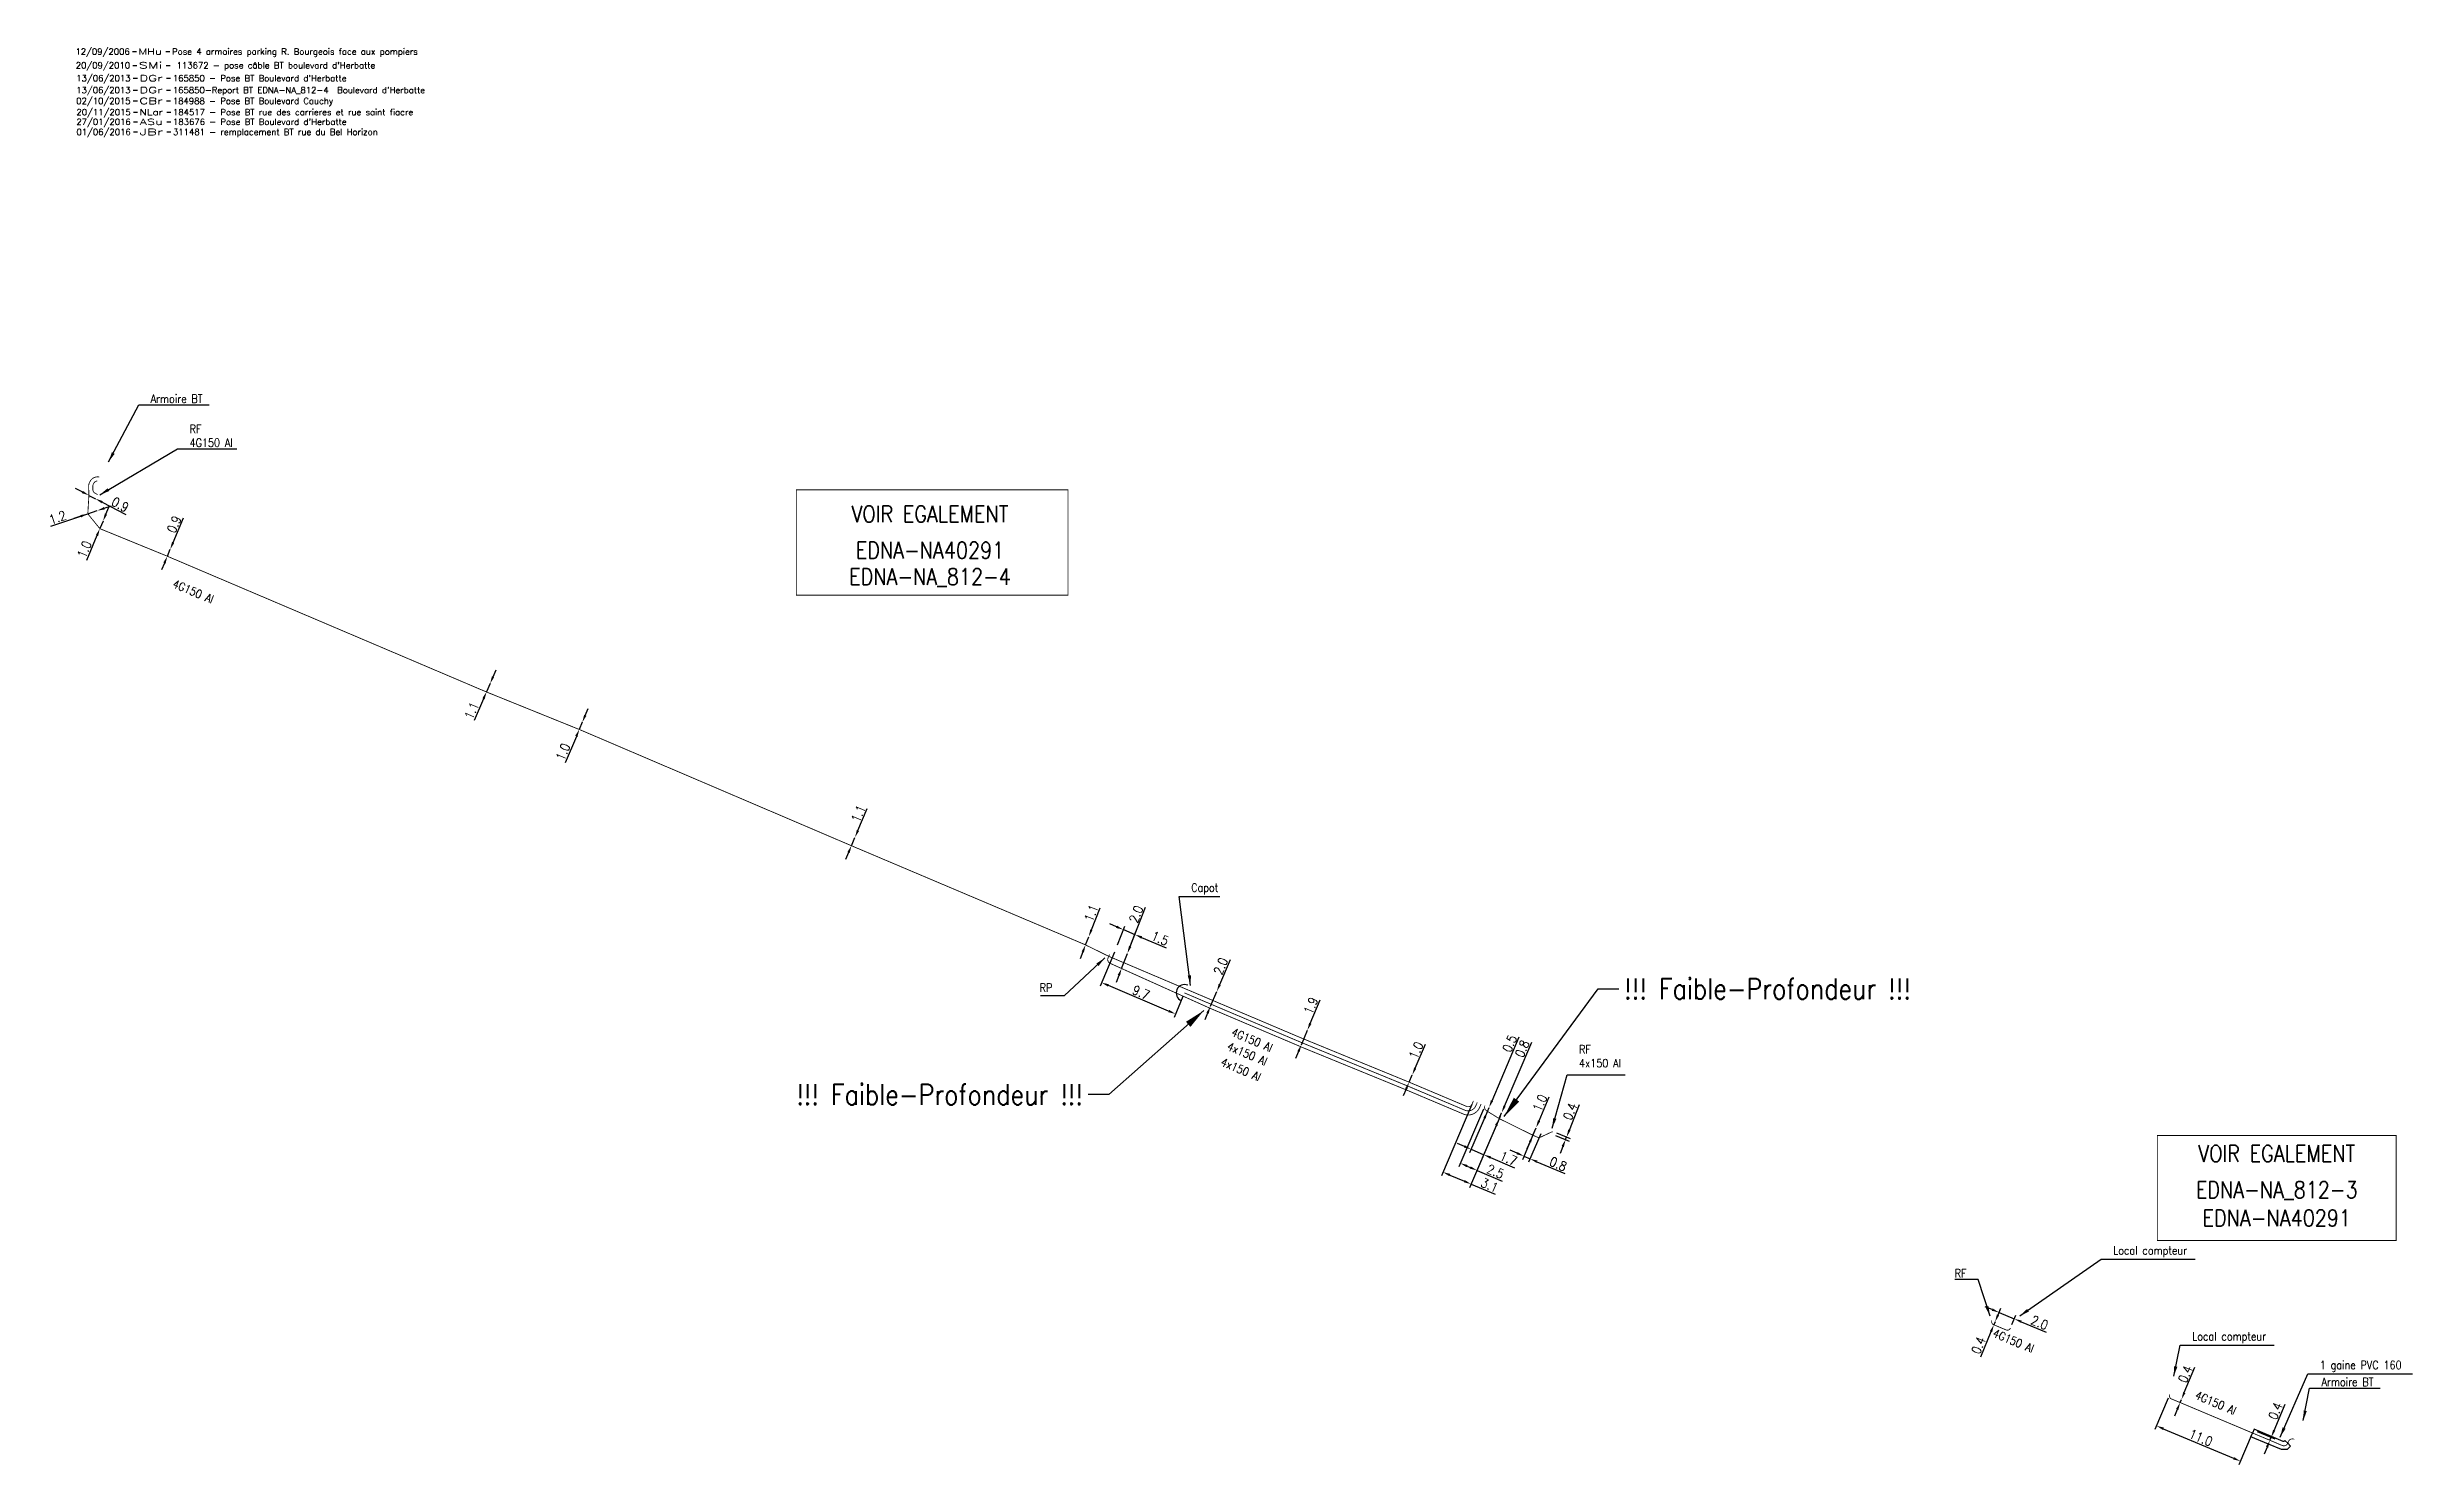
# Model space of a CAD drawing. Header units: millimetres. Extents: x 184994 to 186004, y 128000 to 129009.
# Drawn here: x 185507.4 to 185793, y 128817.9 to 128989.1 of the extents above; entities that cross this region are included whole.
import ezdxf
from ezdxf.enums import TextEntityAlignment as Align

# ---------------------------------------------------------------- set-up
doc = ezdxf.new("R2010")
doc.units = ezdxf.units.MM
doc.header["$PDMODE"] = 34
doc.linetypes.add('B_ST_Al', pattern=[2000, 1000, 1000])
doc.layers.get('0').update_dxf_attribs({"linetype": 'CONTINUOUS'})
doc.layers.get('Defpoints').update_dxf_attribs({"linetype": 'CONTINUOUS'})
for name, color, linetype in [('B_100', 3, 'CONTINUOUS'), ('B_110', 1, 'CONTINUOUS'), ('B_300', 7, 'CONTINUOUS'), ('B_400', 7, 'CONTINUOUS'), ('B_420', 7, 'CONTINUOUS'), ('B_930', 7, 'CONTINUOUS')]:
    doc.layers.add(name, color=color, linetype=linetype)
doc.layers.add('B_910', color=7, linetype='CONTINUOUS', plot=False)
doc.styles.get("Standard").update_dxf_attribs({"font": 'romans.shx', "width": 0.85})
doc.dimstyles.get("Standard").update_dxf_attribs({"dimtxt": 1.5, "dimasz": 1.2, "dimexe": 0.625, "dimexo": 0.625, "dimgap": 0.25, "dimtad": 1, "dimdec": 1, "dimzin": 0, "dimdsep": 46, "dimtxsty": 'Standard', "dimcen": -0.5, "dimadec": 0, "dimazin": 0, "dimtfac": 1, "dimtdec": 1, "dimtmove": 0, "dimatfit": 3, "dimfxl": 0, "dimtolj": 1, "dimtzin": 0, "dimarcsym": 0})

msp = doc.modelspace()

# ---------------------------------------------------------------- texts
at = {"layer": 'B_100', "linetype": 'B_ST_Al', "width": 0.85}
for p in [(185651.48, 128865.65), (185652.25, 128867.54)]:
    msp.add_text('4x150 Al', height=1, rotation=337.0949, dxfattribs=at).set_placement(p, align=Align.MIDDLE)
msp.add_text('4G150 Al', height=1, rotation=337.2964, dxfattribs=at).set_placement((185742.17, 128833.41))
at = {"layer": 'B_100', "linetype": 'Continuous', "char_height": 1}
for s, insert, attachment_point in [('RP', (185628.71, 128875.54), 6), ('RF\\P4x150 Al', (185692.31, 128867.25), 4), ('Local compteur', (185756.79, 128843.63), 4), ('RF', (185737.67, 128841.03), 4)]:
    msp.add_mtext(s, dxfattribs=dict(at, insert=insert, attachment_point=attachment_point))
at = {"layer": 'B_110', "linetype": 'B_ST_Al', "width": 0.85}
for rotation, p in [(337.1447, (185525, 128923.39)), (337.0949, (185652.83, 128869.22))]:
    msp.add_text('4G150 Al', height=1, rotation=rotation, dxfattribs=at).set_placement(p, align=Align.MIDDLE)
msp.add_text('4G150 Al', height=1, rotation=337.197, dxfattribs=at).set_placement((185766.59, 128825.92))
at = {"layer": 'B_110', "linetype": 'Continuous', "char_height": 1, "attachment_point": 4}
for s, insert in [('Armoire BT', (185519.86, 128946.67)), ('RF \\P4G150 Al', (185524.56, 128942.19)), ('Local compteur', (185766.33, 128833.25)), ('Armoire BT', (185781.96, 128827.91))]:
    msp.add_mtext(s, dxfattribs=dict(at, insert=insert))
at = {"layer": 'B_300', "insert": (185645.48, 128887.45), "char_height": 1, "attachment_point": 4}
msp.add_mtext('Capot', dxfattribs=at)
at = {"layer": 'B_400', "insert": (185781.74, 128829.79), "char_height": 1, "attachment_point": 4}
msp.add_mtext('1 gaine PVC 160 ', dxfattribs=at)
at = {"layer": 'B_420', "char_height": 2.5}
for insert, attachment_point in [((185697.76, 128875.4), 4), ((185632.41, 128862.62), 6)]:
    msp.add_mtext('!!! Faible-Profondeur !!!', dxfattribs=dict(at, insert=insert, attachment_point=attachment_point))
at = {"layer": 'B_930', "width": 0.85}
for s, p in [('VOIR EGALEMENT', (185613.95, 128931.75)), ('EDNA-NA40291', (185613.95, 128927.37)), ('EDNA-NA_812-4', (185613.95, 128924.18)), ('VOIR EGALEMENT', (185776.55, 128854.5)), ('EDNA-NA_812-3', (185776.55, 128850.12)), ('EDNA-NA40291', (185776.55, 128846.71))]:
    msp.add_text(s, height=2, dxfattribs=at).set_placement(p, align=Align.CENTER)

# ---------------------------------------------------------------- blocks, each defined once
blk = doc.blocks.new('GIS_MODF')
at = {"color": 0, "linetype": 'Continuous', "flags": 128}
for points in [[(-2.26, -0.01), (-1.76, -0.01)], [(1.76, -0.01), (2.26, -0.01)]]:
    blk.add_lwpolyline(points, dxfattribs=at)
at = {"color": 0, "linetype": 'Continuous'}
blk.add_attdef('DATE', text='', height=0.75, dxfattribs=at).set_placement((-2.58, -0.39), align=Align.RIGHT)
at = {"color": 0, "linetype": 'Continuous', "width": 3.590909}
blk.add_attdef('USER', text='', height=0.75, dxfattribs=at).set_placement((-1.52, -0.39), (1.31, -0.39), align=Align.FIT)
at = {"color": 0, "linetype": 'Continuous'}
blk.add_attdef('DESC', (2.53, -0.39), '', height=0.75, dxfattribs=at)
blk = doc.blocks.new('*D568')
at = {"layer": 'B_110', "color": 0, "linetype": 'Continuous', "lineweight": -2, "transparency": 16777216}
for p, q in [((185511.6, 128935.41), (185510.8, 128935.83)), ((185512.4, 128935), (185513.2, 128934.59)), ((185514, 128934.17), (185516.87, 128932.69))]:
    blk.add_line(p, q, dxfattribs=at)
at = {"layer": 'B_110', "color": 0, "linetype": 'Continuous', "transparency": 16777216}
for points in [[(185511.67, 128935.55), (185511.53, 128935.28), (185512.4, 128935)], [(185514.07, 128934.31), (185513.93, 128934.04), (185513.2, 128934.59)]]:
    blk.add_solid(points, dxfattribs=at)
at = {"layer": 'Defpoints', "color": 0, "linetype": 'Continuous', "transparency": 16777216}
for p in [(185512.4, 128935), (185513.2, 128934.59), (185513.2, 128934.59)]:
    blk.add_point(p, dxfattribs=at)
at = {"layer": 'B_110', "color": 0, "linetype": 'Continuous', "transparency": 16777216, "insert": (185516.18, 128933.89), "char_height": 1.125, "attachment_point": 5, "rotation": 332.6316}
blk.add_mtext('\\A1;0.9', dxfattribs=at)
blk = doc.blocks.new('*D569')
at = {"layer": 'B_110', "color": 0, "linetype": 'Continuous', "lineweight": -2, "transparency": 16777216}
for p, q in [((185507.8, 128931.26), (185512.27, 128932.77)), ((185512.27, 128932.77), (185513.41, 128933.15)), ((185512.27, 128932.77), (185513.41, 128933.15)), ((185514.26, 128933.44), (185515.11, 128933.73)), ((185511.42, 128932.48), (185510.57, 128932.19))]:
    blk.add_line(p, q, dxfattribs=at)
at = {"layer": 'B_110', "color": 0, "linetype": 'Continuous', "transparency": 16777216}
for points in [[(185511.37, 128932.62), (185511.47, 128932.34), (185512.27, 128932.77)], [(185514.21, 128933.58), (185514.31, 128933.3), (185513.41, 128933.15)]]:
    blk.add_solid(points, dxfattribs=at)
at = {"layer": 'Defpoints', "color": 0, "linetype": 'Continuous', "transparency": 16777216}
for p in [(185512.27, 128932.77), (185513.41, 128933.15), (185513.41, 128933.15)]:
    blk.add_point(p, dxfattribs=at)
at = {"layer": 'B_110', "color": 0, "linetype": 'Continuous', "transparency": 16777216, "insert": (185508.62, 128932.33), "char_height": 1.125, "attachment_point": 5, "rotation": 18.6841}
blk.add_mtext('\\A1;1.2', dxfattribs=at)
blk = doc.blocks.new('*D570')
at = {"layer": 'B_110', "color": 0, "linetype": 'Continuous', "lineweight": -2, "transparency": 16777216}
for p, q in [((185514.46, 128932.73), (185514.81, 128933.56)), ((185513.37, 128930.15), (185512.11, 128927.15)), ((185514.11, 128931.9), (185513.72, 128930.98))]:
    blk.add_line(p, q, dxfattribs=at)
at = {"layer": 'B_110', "color": 0, "linetype": 'Continuous', "transparency": 16777216}
for points in [[(185514.32, 128932.79), (185514.6, 128932.67), (185514.11, 128931.9)], [(185513.24, 128930.21), (185513.51, 128930.09), (185513.72, 128930.98)]]:
    blk.add_solid(points, dxfattribs=at)
at = {"layer": 'Defpoints', "color": 0, "linetype": 'Continuous', "transparency": 16777216}
for p in [(185513.72, 128930.98), (185514.11, 128931.9), (185514.11, 128931.9)]:
    blk.add_point(p, dxfattribs=at)
at = {"layer": 'B_110', "color": 0, "linetype": 'Continuous', "transparency": 16777216, "insert": (185511.85, 128928.47), "char_height": 1.125, "attachment_point": 5, "rotation": 67.1076}
blk.add_mtext('\\A1;1.0', dxfattribs=at)
blk = doc.blocks.new('*D571')
at = {"layer": 'B_110', "color": 0, "linetype": 'Continuous', "lineweight": -2, "transparency": 16777216}
for p, q in [((185522.57, 128929.3), (185523.83, 128932.28)), ((185521.87, 128927.65), (185522.22, 128928.48)), ((185521.52, 128926.82), (185521.17, 128925.99))]:
    blk.add_line(p, q, dxfattribs=at)
at = {"layer": 'B_110', "color": 0, "linetype": 'Continuous', "transparency": 16777216}
for points in [[(185521.38, 128926.88), (185521.66, 128926.76), (185521.87, 128927.65)], [(185522.43, 128929.36), (185522.71, 128929.25), (185522.22, 128928.48)]]:
    blk.add_solid(points, dxfattribs=at)
at = {"layer": 'Defpoints', "color": 0, "linetype": 'Continuous', "transparency": 16777216}
for p in [(185521.87, 128927.65), (185522.22, 128928.48), (185522.22, 128928.48)]:
    blk.add_point(p, dxfattribs=at)
at = {"layer": 'B_110', "color": 0, "linetype": 'Continuous', "transparency": 16777216, "insert": (185522.69, 128931.5), "char_height": 1.125, "attachment_point": 5, "rotation": 67.1076}
blk.add_mtext('\\A1;0.9', dxfattribs=at)
blk = doc.blocks.new('*D572')
at = {"layer": 'B_110', "color": 0, "linetype": 'Continuous', "lineweight": -2, "transparency": 16777216}
for p, q in [((185561.2, 128913.09), (185561.55, 128913.91)), ((185560.04, 128910.43), (185558.9, 128907.79)), ((185560.84, 128912.26), (185560.4, 128911.25))]:
    blk.add_line(p, q, dxfattribs=at)
at = {"layer": 'B_110', "color": 0, "linetype": 'Continuous', "transparency": 16777216}
for points in [[(185561.06, 128913.15), (185561.33, 128913.03), (185560.84, 128912.26)], [(185559.9, 128910.49), (185560.18, 128910.37), (185560.4, 128911.25)]]:
    blk.add_solid(points, dxfattribs=at)
at = {"layer": 'Defpoints', "color": 0, "linetype": 'Continuous', "transparency": 16777216}
for p in [(185560.4, 128911.25), (185560.84, 128912.26), (185560.84, 128912.26)]:
    blk.add_point(p, dxfattribs=at)
at = {"layer": 'B_110', "color": 0, "linetype": 'Continuous', "transparency": 16777216, "insert": (185558.6, 128909), "char_height": 1.125, "attachment_point": 5, "rotation": 66.5526}
blk.add_mtext('\\A1;1.1', dxfattribs=at)
blk = doc.blocks.new('*D573')
at = {"layer": 'B_110', "color": 0, "linetype": 'Continuous', "lineweight": -2, "transparency": 16777216}
for p, q in [((185571.97, 128907.59), (185571.6, 128906.72)), ((185572.32, 128908.42), (185572.67, 128909.25)), ((185571.25, 128905.89), (185569.9, 128902.69))]:
    blk.add_line(p, q, dxfattribs=at)
at = {"layer": 'B_110', "color": 0, "linetype": 'Continuous', "transparency": 16777216}
for points in [[(185572.19, 128908.48), (185572.46, 128908.36), (185571.97, 128907.59)], [(185571.11, 128905.95), (185571.39, 128905.83), (185571.6, 128906.72)]]:
    blk.add_solid(points, dxfattribs=at)
at = {"layer": 'Defpoints', "color": 0, "linetype": 'Continuous', "transparency": 16777216}
for p in [(185571.97, 128907.59), (185571.97, 128907.59), (185571.6, 128906.72)]:
    blk.add_point(p, dxfattribs=at)
at = {"layer": 'B_110', "color": 0, "linetype": 'Continuous', "transparency": 16777216, "insert": (185569.64, 128904.02), "char_height": 1.125, "attachment_point": 5, "rotation": 67.0413}
blk.add_mtext('\\A1;1.0', dxfattribs=at)
blk = doc.blocks.new('*D574')
at = {"layer": 'B_110', "color": 0, "linetype": 'Continuous', "lineweight": -2, "transparency": 16777216}
for p, q in [((185605.25, 128894.52), (185606.37, 128897.16)), ((185604.46, 128892.68), (185604.89, 128893.69)), ((185604.11, 128891.85), (185603.76, 128891.02))]:
    blk.add_line(p, q, dxfattribs=at)
at = {"layer": 'B_110', "color": 0, "linetype": 'Continuous', "transparency": 16777216}
for points in [[(185603.97, 128891.91), (185604.25, 128891.79), (185604.46, 128892.68)], [(185605.11, 128894.58), (185605.39, 128894.46), (185604.89, 128893.69)]]:
    blk.add_solid(points, dxfattribs=at)
at = {"layer": 'Defpoints', "color": 0, "linetype": 'Continuous', "transparency": 16777216}
for p in [(185604.46, 128892.68), (185604.89, 128893.69), (185604.89, 128893.69)]:
    blk.add_point(p, dxfattribs=at)
at = {"layer": 'B_110', "color": 0, "linetype": 'Continuous', "transparency": 16777216, "insert": (185605.3, 128896.55), "char_height": 1.125, "attachment_point": 5, "rotation": 66.8925}
blk.add_mtext('\\A1;1.1', dxfattribs=at)
blk = doc.blocks.new('*D575')
at = {"layer": 'B_110', "color": 0, "linetype": 'Continuous', "lineweight": -2, "transparency": 16777216}
for p, q in [((185633.43, 128882.52), (185634.48, 128885.19)), ((185632.73, 128880.7), (185633.11, 128881.68)), ((185632.4, 128879.86), (185632.07, 128879.02))]:
    blk.add_line(p, q, dxfattribs=at)
at = {"layer": 'B_110', "color": 0, "linetype": 'Continuous', "transparency": 16777216}
for points in [[(185633.3, 128882.57), (185633.57, 128882.46), (185633.11, 128881.68)], [(185632.26, 128879.92), (185632.54, 128879.81), (185632.73, 128880.7)]]:
    blk.add_solid(points, dxfattribs=at)
at = {"layer": 'Defpoints', "color": 0, "linetype": 'Continuous', "transparency": 16777216}
for p in [(185633.11, 128881.68), (185633.11, 128881.68), (185632.73, 128880.7)]:
    blk.add_point(p, dxfattribs=at)
at = {"layer": 'B_110', "color": 0, "linetype": 'Continuous', "transparency": 16777216, "insert": (185633.42, 128884.54), "char_height": 1.125, "attachment_point": 5, "rotation": 68.6759}
blk.add_mtext('\\A1;1.1', dxfattribs=at)
blk = doc.blocks.new('*D576')
at = {"layer": 'B_110', "color": 0, "linetype": 'Continuous', "lineweight": -2, "transparency": 16777216}
for p, q in [((185672.53, 128865.82), (185673.77, 128868.7)), ((185671.79, 128864.12), (185672.17, 128864.99)), ((185671.43, 128863.29), (185671.08, 128862.47))]:
    blk.add_line(p, q, dxfattribs=at)
at = {"layer": 'B_110', "color": 0, "linetype": 'Continuous', "transparency": 16777216}
for points in [[(185671.3, 128863.35), (185671.57, 128863.23), (185671.79, 128864.12)], [(185672.39, 128865.88), (185672.66, 128865.76), (185672.17, 128864.99)]]:
    blk.add_solid(points, dxfattribs=at)
at = {"layer": 'Defpoints', "color": 0, "linetype": 'Continuous', "transparency": 16777216}
for p in [(185671.79, 128864.12), (185672.17, 128864.99), (185672.17, 128864.99)]:
    blk.add_point(p, dxfattribs=at)
at = {"layer": 'B_110', "color": 0, "linetype": 'Continuous', "transparency": 16777216, "insert": (185672.64, 128867.97), "char_height": 1.125, "attachment_point": 5, "rotation": 66.6123}
blk.add_mtext('\\A1;1.0', dxfattribs=at)
blk = doc.blocks.new('*D577')
at = {"layer": 'B_110', "color": 0, "linetype": 'Continuous', "lineweight": -2, "transparency": 16777216}
for p, q in [((185679.37, 128861.43), (185675.7, 128852.82)), ((185682.78, 128859.98), (185679.1, 128851.37)), ((185676.71, 128852.9), (185678.46, 128852.15)), ((185679.28, 128851.8), (185682.17, 128850.57))]:
    blk.add_line(p, q, dxfattribs=at)
at = {"layer": 'B_110', "color": 0, "linetype": 'Continuous', "transparency": 16777216}
for points in [[(185676.77, 128853.04), (185676.65, 128852.76), (185675.88, 128853.25)], [(185678.52, 128852.29), (185678.4, 128852.02), (185679.28, 128851.8)]]:
    blk.add_solid(points, dxfattribs=at)
at = {"layer": 'Defpoints', "color": 0, "linetype": 'Continuous', "transparency": 16777216}
for p in [(185679.56, 128861.86), (185682.96, 128860.41), (185679.28, 128851.8)]:
    blk.add_point(p, dxfattribs=at)
at = {"layer": 'B_110', "color": 0, "linetype": 'Continuous', "transparency": 16777216, "insert": (185681.5, 128851.67), "char_height": 1.125, "attachment_point": 5, "rotation": 336.8729}
blk.add_mtext('\\A1;3.1', dxfattribs=at)
blk = doc.blocks.new('*D578')
at = {"layer": 'B_100', "color": 0, "linetype": 'Continuous', "lineweight": -2, "transparency": 16777216}
for p, q in [((185636.47, 128882.89), (185635.64, 128883.24)), ((185636.57, 128880.69), (185637.46, 128882.98)), ((185637.29, 128882.54), (185638.68, 128881.95)), ((185637.95, 128880.1), (185638.85, 128882.39)), ((185639.5, 128881.6), (185642.46, 128880.35))]:
    blk.add_line(p, q, dxfattribs=at)
at = {"layer": 'B_100', "color": 0, "linetype": 'Continuous', "transparency": 16777216}
for points in [[(185636.52, 128883.03), (185636.41, 128882.75), (185637.29, 128882.54)], [(185639.56, 128881.74), (185639.44, 128881.46), (185638.68, 128881.95)]]:
    blk.add_solid(points, dxfattribs=at)
at = {"layer": 'Defpoints', "color": 0, "linetype": 'Continuous', "transparency": 16777216}
for p in [(185637.29, 128882.54), (185636.4, 128880.25), (185637.78, 128879.67)]:
    blk.add_point(p, dxfattribs=at)
at = {"layer": 'B_100', "color": 0, "linetype": 'Continuous', "transparency": 16777216, "insert": (185641.72, 128881.48), "char_height": 1.125, "attachment_point": 5, "rotation": 336.9958}
blk.add_mtext('\\A1;1.5', dxfattribs=at)
blk = doc.blocks.new('*D579')
at = {"layer": 'B_100', "color": 0, "linetype": 'Continuous', "lineweight": -2, "transparency": 16777216}
for p, q in [((185638.11, 128880.51), (185639.96, 128885.24)), ((185637.07, 128877.85), (185637.78, 128879.67)), ((185636.75, 128877.01), (185636.42, 128876.17))]:
    blk.add_line(p, q, dxfattribs=at)
at = {"layer": 'B_100', "color": 0, "linetype": 'Continuous', "transparency": 16777216}
for points in [[(185637.97, 128880.56), (185638.25, 128880.45), (185637.78, 128879.67)], [(185636.61, 128877.07), (185636.89, 128876.96), (185637.07, 128877.85)]]:
    blk.add_solid(points, dxfattribs=at)
at = {"layer": 'Defpoints', "color": 0, "linetype": 'Continuous', "transparency": 16777216}
for p in [(185637.78, 128879.67), (185637.78, 128879.67), (185637.07, 128877.85)]:
    blk.add_point(p, dxfattribs=at)
at = {"layer": 'B_100', "color": 0, "linetype": 'Continuous', "transparency": 16777216, "insert": (185638.83, 128884.41), "char_height": 1.125, "attachment_point": 5, "rotation": 68.6759}
blk.add_mtext('\\A1;2.0', dxfattribs=at)
blk = doc.blocks.new('*D580')
at = {"layer": 'B_100', "color": 0, "linetype": 'Continuous', "lineweight": -2, "transparency": 16777216}
for p, q in [((185636.22, 128879.82), (185634.48, 128875.72)), ((185642.76, 128872.71), (185635.49, 128875.8)), ((185644.48, 128874.47), (185643.41, 128871.93))]:
    blk.add_line(p, q, dxfattribs=at)
at = {"layer": 'B_100', "color": 0, "linetype": 'Continuous', "transparency": 16777216}
for points in [[(185635.55, 128875.94), (185635.43, 128875.66), (185634.66, 128876.15)], [(185642.82, 128872.85), (185642.7, 128872.58), (185643.59, 128872.36)]]:
    blk.add_solid(points, dxfattribs=at)
at = {"layer": 'Defpoints', "color": 0, "linetype": 'Continuous', "transparency": 16777216}
for p in [(185636.4, 128880.25), (185634.66, 128876.15), (185644.67, 128874.9)]:
    blk.add_point(p, dxfattribs=at)
at = {"layer": 'B_100', "color": 0, "linetype": 'Continuous', "transparency": 16777216, "insert": (185639.42, 128874.95), "char_height": 1.125, "attachment_point": 5, "rotation": 336.9958}
blk.add_mtext('\\A1;9.7', dxfattribs=at)
blk = doc.blocks.new('*D581')
at = {"layer": 'B_100', "color": 0, "linetype": 'Continuous', "lineweight": -2, "transparency": 16777216}
for p, q in [((185648.93, 128875.91), (185650.21, 128878.93)), ((185647.81, 128873.29), (185648.58, 128875.08)), ((185647.46, 128872.46), (185647.11, 128871.63))]:
    blk.add_line(p, q, dxfattribs=at)
at = {"layer": 'B_100', "color": 0, "linetype": 'Continuous', "transparency": 16777216}
for points in [[(185648.79, 128875.97), (185649.07, 128875.85), (185648.58, 128875.08)], [(185647.32, 128872.52), (185647.6, 128872.4), (185647.81, 128873.29)]]:
    blk.add_solid(points, dxfattribs=at)
at = {"layer": 'Defpoints', "color": 0, "linetype": 'Continuous', "transparency": 16777216}
for p in [(185647.81, 128873.29), (185648.58, 128875.08), (185648.58, 128875.08)]:
    blk.add_point(p, dxfattribs=at)
at = {"layer": 'B_100', "color": 0, "linetype": 'Continuous', "transparency": 16777216, "insert": (185649.05, 128878.13), "char_height": 1.125, "attachment_point": 5, "rotation": 66.9958}
blk.add_mtext('\\A1;2.0', dxfattribs=at)
blk = doc.blocks.new('*D582')
at = {"layer": 'B_100', "color": 0, "linetype": 'Continuous', "lineweight": -2, "transparency": 16777216}
for p, q in [((185659.86, 128871.22), (185661.06, 128874.08)), ((185658.78, 128868.64), (185659.51, 128870.39)), ((185658.43, 128867.81), (185658.09, 128866.98))]:
    blk.add_line(p, q, dxfattribs=at)
at = {"layer": 'B_100', "color": 0, "linetype": 'Continuous', "transparency": 16777216}
for points in [[(185659.72, 128871.28), (185660, 128871.16), (185659.51, 128870.39)], [(185658.3, 128867.87), (185658.57, 128867.75), (185658.78, 128868.64)]]:
    blk.add_solid(points, dxfattribs=at)
at = {"layer": 'Defpoints', "color": 0, "linetype": 'Continuous', "transparency": 16777216}
for p in [(185659.51, 128870.39), (185659.51, 128870.39), (185658.78, 128868.64)]:
    blk.add_point(p, dxfattribs=at)
at = {"layer": 'B_100', "color": 0, "linetype": 'Continuous', "transparency": 16777216, "insert": (185659.94, 128873.35), "char_height": 1.125, "attachment_point": 5, "rotation": 67.3139}
blk.add_mtext('\\A1;1.9', dxfattribs=at)
blk = doc.blocks.new('B_300_05')
at = {"color": 0, "linetype": 'Continuous'}
blk.add_arc((0, 0), 1, 270, 90, dxfattribs=at)
at = {"color": 0, "linetype": 'Continuous', "width": 0.75, "flags": 3}
for tag, p in [('DEF_LEG', (0, -5)), ('DEF_COUP', (0, -7.5)), ('DEF_TYPE', (0, -10))]:
    blk.add_attdef(tag, text='', height=1.2, dxfattribs=at).set_placement(p, align=Align.MIDDLE)
blk = doc.blocks.new('*D584')
at = {"layer": 'B_100', "color": 0, "linetype": 'Continuous', "lineweight": -2, "transparency": 16777216}
for p, q in [((185680.76, 128860.85), (185677.79, 128853.9)), ((185682.78, 128859.98), (185679.81, 128853.03)), ((185678.8, 128853.97), (185679.17, 128853.82)), ((185680, 128853.46), (185683.01, 128852.18))]:
    blk.add_line(p, q, dxfattribs=at)
at = {"layer": 'B_100', "color": 0, "linetype": 'Continuous', "transparency": 16777216}
for points in [[(185678.86, 128854.11), (185678.74, 128853.84), (185677.97, 128854.33)], [(185679.23, 128853.95), (185679.11, 128853.68), (185680, 128853.46)]]:
    blk.add_solid(points, dxfattribs=at)
at = {"layer": 'Defpoints', "color": 0, "linetype": 'Continuous', "transparency": 16777216}
for p in [(185680.94, 128861.28), (185682.96, 128860.41), (185680, 128853.46)]:
    blk.add_point(p, dxfattribs=at)
at = {"layer": 'B_100', "color": 0, "linetype": 'Continuous', "transparency": 16777216, "insert": (185682.21, 128853.33), "char_height": 1.125, "attachment_point": 5, "rotation": 336.8729}
blk.add_mtext('\\A1;2.5', dxfattribs=at)
blk = doc.blocks.new('*D585')
at = {"layer": 'B_100', "color": 0, "linetype": 'Continuous', "lineweight": -2, "transparency": 16777216}
for p, q in [((185684.83, 128855.54), (185684, 128855.89)), ((185686.94, 128858.19), (185685.47, 128854.75)), ((185687.68, 128857.88), (185686.2, 128854.44)), ((185685.65, 128855.18), (185686.39, 128854.87)), ((185687.22, 128854.51), (185690.59, 128853.07))]:
    blk.add_line(p, q, dxfattribs=at)
at = {"layer": 'B_100', "color": 0, "linetype": 'Continuous', "transparency": 16777216}
for points in [[(185684.89, 128855.68), (185684.77, 128855.4), (185685.65, 128855.18)], [(185687.28, 128854.65), (185687.16, 128854.38), (185686.39, 128854.87)]]:
    blk.add_solid(points, dxfattribs=at)
at = {"layer": 'Defpoints', "color": 0, "linetype": 'Continuous', "transparency": 16777216}
for p in [(185687.13, 128858.62), (185687.86, 128858.31), (185686.39, 128854.87)]:
    blk.add_point(p, dxfattribs=at)
at = {"layer": 'B_100', "color": 0, "linetype": 'Continuous', "transparency": 16777216, "insert": (185689.79, 128854.23), "char_height": 1.125, "attachment_point": 5, "rotation": 336.8009}
blk.add_mtext('\\A1;0.8', dxfattribs=at)
blk = doc.blocks.new('*D586')
at = {"layer": 'B_100', "color": 0, "linetype": 'Continuous', "lineweight": -2, "transparency": 16777216}
for p, q in [((185687.48, 128859.45), (185688.72, 128862.34)), ((185686.73, 128857.7), (185687.13, 128858.62)), ((185686.38, 128856.87), (185686.02, 128856.05))]:
    blk.add_line(p, q, dxfattribs=at)
at = {"layer": 'B_100', "color": 0, "linetype": 'Continuous', "transparency": 16777216}
for points in [[(185687.34, 128859.51), (185687.62, 128859.39), (185687.13, 128858.62)], [(185686.24, 128856.93), (185686.52, 128856.82), (185686.73, 128857.7)]]:
    blk.add_solid(points, dxfattribs=at)
at = {"layer": 'Defpoints', "color": 0, "linetype": 'Continuous', "transparency": 16777216}
for p in [(185687.13, 128858.62), (185687.13, 128858.62), (185686.73, 128857.7)]:
    blk.add_point(p, dxfattribs=at)
at = {"layer": 'B_100', "color": 0, "linetype": 'Continuous', "transparency": 16777216, "insert": (185687.59, 128861.6), "char_height": 1.125, "attachment_point": 5, "rotation": 66.8009}
blk.add_mtext('\\A1;1.0', dxfattribs=at)
blk = doc.blocks.new('*D587')
at = {"layer": 'B_100', "color": 0, "linetype": 'Continuous', "lineweight": -2, "transparency": 16777216}
for p, q in [((185683.31, 128861.23), (185686.61, 128868.95)), ((185682.31, 128858.89), (185681.96, 128858.06)), ((185682.67, 128859.72), (185682.96, 128860.41))]:
    blk.add_line(p, q, dxfattribs=at)
at = {"layer": 'B_100', "color": 0, "linetype": 'Continuous', "transparency": 16777216}
for points in [[(185683.18, 128861.29), (185683.45, 128861.18), (185682.96, 128860.41)], [(185682.17, 128858.95), (185682.45, 128858.83), (185682.67, 128859.72)]]:
    blk.add_solid(points, dxfattribs=at)
at = {"layer": 'Defpoints', "color": 0, "linetype": 'Continuous', "transparency": 16777216}
for p in [(185682.67, 128859.72), (185682.96, 128860.41), (185682.96, 128860.41)]:
    blk.add_point(p, dxfattribs=at)
at = {"layer": 'B_100', "color": 0, "linetype": 'Continuous', "transparency": 16777216, "insert": (185685.45, 128868.15), "char_height": 1.125, "attachment_point": 5, "rotation": 66.8729}
blk.add_mtext('\\A1;0.8', dxfattribs=at)
blk = doc.blocks.new('*D588')
at = {"layer": 'B_100', "color": 0, "linetype": 'Continuous', "lineweight": -2, "transparency": 16777216}
for p, q in [((185681.26, 128860.62), (185679.1, 128855.58)), ((185682.78, 128859.98), (185680.62, 128854.93)), ((185678.46, 128856.36), (185677.63, 128856.72)), ((185679.29, 128856.01), (185680.81, 128855.36)), ((185681.63, 128855.01), (185684.52, 128853.77))]:
    blk.add_line(p, q, dxfattribs=at)
at = {"layer": 'B_100', "color": 0, "linetype": 'Continuous', "transparency": 16777216}
for points in [[(185678.52, 128856.5), (185678.4, 128856.23), (185679.29, 128856.01)], [(185681.69, 128855.15), (185681.57, 128854.87), (185680.81, 128855.36)]]:
    blk.add_solid(points, dxfattribs=at)
at = {"layer": 'Defpoints', "color": 0, "linetype": 'Continuous', "transparency": 16777216}
for p in [(185681.44, 128861.05), (185682.96, 128860.41), (185680.81, 128855.36)]:
    blk.add_point(p, dxfattribs=at)
at = {"layer": 'B_100', "color": 0, "linetype": 'Continuous', "transparency": 16777216, "insert": (185683.79, 128854.9), "char_height": 1.125, "attachment_point": 5, "rotation": 336.8729}
blk.add_mtext('\\A1;1.7', dxfattribs=at)
blk = doc.blocks.new('*D589')
at = {"layer": 'B_100', "color": 0, "linetype": 'Continuous', "lineweight": -2, "transparency": 16777216}
for p, q in [((185681.8, 128861.88), (185685.08, 128869.58)), ((185680.89, 128859.77), (185680.54, 128858.94)), ((185681.25, 128860.59), (185681.44, 128861.05))]:
    blk.add_line(p, q, dxfattribs=at)
at = {"layer": 'B_100', "color": 0, "linetype": 'Continuous', "transparency": 16777216}
for points in [[(185681.66, 128861.94), (185681.93, 128861.82), (185681.44, 128861.05)], [(185680.76, 128859.83), (185681.03, 128859.71), (185681.25, 128860.59)]]:
    blk.add_solid(points, dxfattribs=at)
at = {"layer": 'Defpoints', "color": 0, "linetype": 'Continuous', "transparency": 16777216}
for p in [(185681.25, 128860.59), (185681.44, 128861.05), (185681.44, 128861.05)]:
    blk.add_point(p, dxfattribs=at)
at = {"layer": 'B_100', "color": 0, "linetype": 'Continuous', "transparency": 16777216, "insert": (185683.93, 128868.78), "char_height": 1.125, "attachment_point": 5, "rotation": 66.8729}
blk.add_mtext('\\A1;0.5', dxfattribs=at)
blk = doc.blocks.new('*D590')
at = {"layer": 'B_100', "color": 0, "linetype": 'Continuous', "lineweight": -2, "transparency": 16777216}
for p, q in [((185691.14, 128858.34), (185692.38, 128861.42)), ((185689.45, 128857.67), (185691.11, 128857)), ((185689.58, 128857.99), (185691.24, 128857.33)), ((185690.34, 128856.34), (185690.01, 128855.51)), ((185690.68, 128857.18), (185690.81, 128857.5))]:
    blk.add_line(p, q, dxfattribs=at)
at = {"layer": 'B_100', "color": 0, "linetype": 'Continuous', "transparency": 16777216}
for points in [[(185691, 128858.39), (185691.28, 128858.28), (185690.81, 128857.5)], [(185690.2, 128856.4), (185690.48, 128856.29), (185690.68, 128857.18)]]:
    blk.add_solid(points, dxfattribs=at)
at = {"layer": 'Defpoints', "color": 0, "linetype": 'Continuous', "transparency": 16777216}
for p in [(185689.01, 128857.84), (185689.14, 128858.17), (185690.68, 128857.18)]:
    blk.add_point(p, dxfattribs=at)
at = {"layer": 'B_100', "color": 0, "linetype": 'Continuous', "transparency": 16777216, "insert": (185691.23, 128860.58), "char_height": 1.125, "attachment_point": 5, "rotation": 68.1357}
blk.add_mtext('\\A1;0.4', dxfattribs=at)
blk = doc.blocks.new('*D759')
at = {"layer": 'B_110', "color": 0, "linetype": 'Continuous', "lineweight": -2, "transparency": 16777216}
for p, q in [((185763.43, 128825.95), (185761.84, 128822.17)), ((185762.85, 128822.26), (185771.33, 128818.69)), ((185773.57, 128821.69), (185771.98, 128817.91))]:
    blk.add_line(p, q, dxfattribs=at)
at = {"layer": 'B_110', "color": 0, "linetype": 'Continuous', "transparency": 16777216}
for points in [[(185762.91, 128822.4), (185762.79, 128822.12), (185762.02, 128822.61)], [(185771.39, 128818.83), (185771.27, 128818.55), (185772.16, 128818.34)]]:
    blk.add_solid(points, dxfattribs=at)
at = {"layer": 'Defpoints', "color": 0, "linetype": 'Continuous', "transparency": 16777216}
for p in [(185763.61, 128826.39), (185773.75, 128822.12), (185772.16, 128818.34)]:
    blk.add_point(p, dxfattribs=at)
at = {"layer": 'B_110', "color": 0, "linetype": 'Continuous', "transparency": 16777216, "insert": (185767.38, 128821.17), "char_height": 1.125, "attachment_point": 5, "rotation": 337.197}
blk.add_mtext('\\A1;11.0', dxfattribs=at)
blk = doc.blocks.new('*D760')
at = {"layer": 'B_110', "color": 0, "linetype": 'Continuous', "lineweight": -2, "transparency": 16777216}
for p, q in [((185765.38, 128826.62), (185766.67, 128829.68)), ((185764.53, 128824.59), (185764.18, 128823.76)), ((185764.88, 128825.42), (185765.04, 128825.79))]:
    blk.add_line(p, q, dxfattribs=at)
at = {"layer": 'B_110', "color": 0, "linetype": 'Continuous', "transparency": 16777216}
for points in [[(185764.39, 128824.65), (185764.67, 128824.53), (185764.88, 128825.42)], [(185765.25, 128826.67), (185765.52, 128826.56), (185765.04, 128825.79)]]:
    blk.add_solid(points, dxfattribs=at)
at = {"layer": 'Defpoints', "color": 0, "linetype": 'Continuous', "transparency": 16777216}
for p in [(185764.88, 128825.42), (185765.04, 128825.79), (185765.04, 128825.79)]:
    blk.add_point(p, dxfattribs=at)
at = {"layer": 'B_110', "color": 0, "linetype": 'Continuous', "transparency": 16777216, "insert": (185765.51, 128828.85), "char_height": 1.125, "attachment_point": 5, "rotation": 67.197}
blk.add_mtext('\\A1;0.4', dxfattribs=at)
blk = doc.blocks.new('*D761')
at = {"layer": 'B_100', "color": 0, "linetype": 'Continuous', "lineweight": -2, "transparency": 16777216}
for p, q in [((185742.19, 128836.65), (185741.36, 128837)), ((185742.73, 128835.61), (185743.2, 128836.74)), ((185743.02, 128836.3), (185744.86, 128835.53)), ((185744.57, 128834.84), (185745.04, 128835.96)), ((185745.69, 128835.18), (185748.72, 128833.92))]:
    blk.add_line(p, q, dxfattribs=at)
at = {"layer": 'B_100', "color": 0, "linetype": 'Continuous', "transparency": 16777216}
for points in [[(185742.24, 128836.79), (185742.13, 128836.51), (185743.02, 128836.3)], [(185745.75, 128835.32), (185745.64, 128835.05), (185744.86, 128835.53)]]:
    blk.add_solid(points, dxfattribs=at)
at = {"layer": 'Defpoints', "color": 0, "linetype": 'Continuous', "transparency": 16777216}
for p in [(185743.02, 128836.3), (185742.54, 128835.18), (185744.39, 128834.41)]:
    blk.add_point(p, dxfattribs=at)
at = {"layer": 'B_100', "color": 0, "linetype": 'Continuous', "transparency": 16777216, "insert": (185747.91, 128835.07), "char_height": 1.125, "attachment_point": 5, "rotation": 337.2964}
blk.add_mtext('\\A1;2.0', dxfattribs=at)
blk = doc.blocks.new('*D762')
at = {"layer": 'B_100', "color": 0, "linetype": 'Continuous', "lineweight": -2, "transparency": 16777216}
for p, q in [((185742.89, 128836.01), (185743.24, 128836.84)), ((185742.04, 128833.98), (185740.76, 128830.91)), ((185742.54, 128835.18), (185742.39, 128834.81))]:
    blk.add_line(p, q, dxfattribs=at)
at = {"layer": 'B_100', "color": 0, "linetype": 'Continuous', "transparency": 16777216}
for points in [[(185742.75, 128836.06), (185743.03, 128835.95), (185742.54, 128835.18)], [(185741.9, 128834.03), (185742.18, 128833.92), (185742.39, 128834.81)]]:
    blk.add_solid(points, dxfattribs=at)
at = {"layer": 'Defpoints', "color": 0, "linetype": 'Continuous', "transparency": 16777216}
for p in [(185742.39, 128834.81), (185742.54, 128835.18), (185742.54, 128835.18)]:
    blk.add_point(p, dxfattribs=at)
at = {"layer": 'B_100', "color": 0, "linetype": 'Continuous', "transparency": 16777216, "insert": (185740.54, 128832.32), "char_height": 1.125, "attachment_point": 5, "rotation": 67.2964}
blk.add_mtext('\\A1;0.4', dxfattribs=at)
blk = doc.blocks.new('*D763')
at = {"layer": 'B_110', "color": 0, "linetype": 'Continuous', "lineweight": -2, "transparency": 16777216}
for p, q in [((185776.22, 128822.06), (185777.56, 128825.22)), ((185774.18, 128821.94), (185776.31, 128821.05)), ((185775.72, 128820.86), (185775.88, 128821.23)), ((185775.37, 128820.03), (185775.02, 128819.2))]:
    blk.add_line(p, q, dxfattribs=at)
at = {"layer": 'B_110', "color": 0, "linetype": 'Continuous', "transparency": 16777216}
for points in [[(185776.09, 128822.12), (185776.36, 128822), (185775.88, 128821.23)], [(185775.23, 128820.09), (185775.51, 128819.97), (185775.72, 128820.86)]]:
    blk.add_solid(points, dxfattribs=at)
at = {"layer": 'Defpoints', "color": 0, "linetype": 'Continuous', "transparency": 16777216}
for p in [(185773.75, 128822.12), (185775.88, 128821.23), (185775.72, 128820.86)]:
    blk.add_point(p, dxfattribs=at)
at = {"layer": 'B_110', "color": 0, "linetype": 'Continuous', "transparency": 16777216, "insert": (185776.39, 128824.4), "char_height": 1.125, "attachment_point": 5, "rotation": 67.197}
blk.add_mtext('\\A1;0.4', dxfattribs=at)

# ---------------------------------------------------------------- dimensions: what is measured, and where the dimension line sits
at = {"layer": 'B_100', "linetype": 'Continuous'}
for base, p1, p2, angle, override, picture, middle in [((185637.7821, 128879.6672), (185637.073, 128877.8507), (185637.7821, 128879.6672), 248.6759, {"dimscale": 0.75}, '*D579', (185639.5254, 128884.133)), ((185637.29, 128882.54), (185637.78, 128879.67), (185636.4, 128880.25), 336.9958, {"dimscale": 0.75}, '*D578', (185641.43, 128880.79)), ((185648.58, 128875.08), (185647.81, 128873.29), (185648.58, 128875.08), 246.9958, {"dimscale": 0.75}, '*D581', (185649.74, 128877.84)), ((185659.51, 128870.39), (185658.78, 128868.64), (185659.51, 128870.39), 247.3139, {"dimscale": 0.75}, '*D582', (185660.63, 128873.06)), ((185681.44, 128861.05), (185681.25, 128860.59), (185681.44, 128861.05), 246.8729, {"dimscale": 0.75}, '*D589', (185684.62, 128868.48)), ((185682.96, 128860.41), (185682.67, 128859.72), (185682.96, 128860.41), 246.8729, {"dimscale": 0.75}, '*D587', (185686.14, 128867.85)), ((185687.13, 128858.62), (185686.73, 128857.7), (185687.13, 128858.62), 246.8009, {"dimscale": 0.75}, '*D586', (185688.28, 128861.31)), ((185690.68, 128857.18), (185689.14, 128858.17), (185689.01, 128857.84), 68.1357, {"dimscale": 0.75}, '*D590', (185691.93, 128860.3)), ((185680.806, 128855.3614), (185681.4434, 128861.0548), (185682.9608, 128860.4067), 156.8729, {"dimscale": 0.75}, '*D588', (185683.4922, 128854.2141)), ((185686.39, 128854.87), (185687.13, 128858.62), (185687.86, 128858.31), 156.8009, {"dimscale": 0.75}, '*D585', (185689.5, 128853.54)), ((185742.54, 128835.18), (185742.39, 128834.81), (185742.54, 128835.18), 247.2964, {"dimscale": 0.75, "dimatfit": 0}, '*D762', (185741.23, 128832.03)), ((185743.02, 128836.3), (185744.39, 128834.41), (185742.54, 128835.18), 337.2964, {"dimscale": 0.75, "dimatfit": 0}, '*D761', (185747.62, 128834.38))]:
    dim = msp.add_linear_dim(base=base, p1=p1, p2=p2, angle=angle, dimstyle='Standard', override=override, dxfattribs=at)
    dim.commit()
    dim.dimension.update_dxf_attribs({"geometry": picture, "text_midpoint": middle, "dimtype": 160})
dim = msp.add_linear_dim(base=(185634.66, 128876.15), p1=(185644.67, 128874.9), p2=(185636.4, 128880.25), angle=336.9958, dimstyle='Standard', override={"dimscale": 0.75}, dxfattribs=at)
dim.commit()
dim.dimension.update_dxf_attribs({"geometry": '*D580', "text_midpoint": (185639.42, 128874.95)})
dim = msp.add_linear_dim(base=(185680, 128853.46), p1=(185680.94, 128861.28), p2=(185682.96, 128860.41), angle=156.8729, text='2.5', dimstyle='Standard', override={"dimscale": 0.75}, dxfattribs=at)
dim.commit()
dim.dimension.update_dxf_attribs({"geometry": '*D584', "text_midpoint": (185681.92, 128852.64), "dimtype": 160})
at = {"layer": 'B_110', "linetype": 'Continuous'}
for base, p1, p2, angle, override, picture, middle in [((185513.2, 128934.59), (185512.4, 128935), (185513.2, 128934.59), 152.6316, {"dimscale": 0.75}, '*D568', (185515.84, 128933.22)), ((185513.41, 128933.15), (185512.27, 128932.77), (185513.41, 128933.15), 198.6841, {"dimscale": 0.75, "dimtmove": 1}, '*D569', (185508.94, 128931.38)), ((185514.11, 128931.9), (185513.72, 128930.98), (185514.11, 128931.9), 247.1076, {"dimscale": 0.75}, '*D570', (185512.54, 128928.18)), ((185522.22, 128928.48), (185521.87, 128927.65), (185522.22, 128928.48), 247.1076, {"dimscale": 0.75}, '*D571', (185523.38, 128931.21)), ((185560.84, 128912.26), (185560.4, 128911.25), (185560.84, 128912.26), 246.5526, {"dimscale": 0.75}, '*D572', (185559.29, 128908.7)), ((185604.89, 128893.69), (185604.46, 128892.68), (185604.89, 128893.69), 246.8925, {"dimscale": 0.75}, '*D574', (185605.99, 128896.25)), ((185633.1077, 128881.678), (185632.7259, 128880.6999), (185633.1077, 128881.678), 248.6759, {"dimscale": 0.75}, '*D575', (185634.1202, 128884.2718)), ((185672.17, 128864.99), (185671.79, 128864.12), (185672.17, 128864.99), 246.6123, {"dimscale": 0.75}, '*D576', (185673.33, 128867.67)), ((185765.04, 128825.79), (185764.88, 128825.42), (185765.04, 128825.79), 247.197, {"dimscale": 0.75, "dimatfit": 0}, '*D760', (185766.2, 128828.56)), ((185772.16, 128818.34), (185763.61, 128826.39), (185773.75, 128822.12), 157.197, {"dimscale": 0.75, "dimatfit": 0}, '*D759', (185767.09, 128820.47)), ((185775.88, 128821.23), (185775.72, 128820.86), (185773.75, 128822.12), 247.197, {"dimscale": 0.75, "dimatfit": 0}, '*D763', (185777.09, 128824.11))]:
    dim = msp.add_linear_dim(base=base, p1=p1, p2=p2, angle=angle, dimstyle='Standard', override=override, dxfattribs=at)
    dim.commit()
    dim.dimension.update_dxf_attribs({"geometry": picture, "text_midpoint": middle, "dimtype": 160})
for base, p1, p2, angle, text, picture, middle in [((185571.97, 128907.59), (185571.6, 128906.72), (185571.97, 128907.59), 247.0413, '1.0', '*D573', (185570.33, 128903.72)), ((185679.28, 128851.8), (185679.56, 128861.86), (185682.96, 128860.41), 156.8729, '3.1', '*D577', (185681.21, 128850.98))]:
    dim = msp.add_linear_dim(base=base, p1=p1, p2=p2, angle=angle, text=text, dimstyle='Standard', override={"dimscale": 0.75}, dxfattribs=at)
    dim.commit()
    dim.dimension.update_dxf_attribs({"geometry": picture, "text_midpoint": middle, "dimtype": 160})

# ---------------------------------------------------------------- linework, layer by layer
at = {"layer": 'B_100', "linetype": 'B_ST_Al', "const_width": 0.1, "flags": 128}
for points in [[(185680.48, 128861.47), (185680.3, 128861.06, -0.413079), (185678.34, 128860.27), (185671.41, 128863.2), (185658.69, 128868.4, -0.003086), (185658.69, 128868.41), (185647.72, 128873.06), (185637.07, 128877.85), (185635.7, 128878.47, -0.407207), (185635.44, 128879.12), (185635.62, 128879.55)], [(185680.02, 128861.66), (185679.84, 128861.26, -0.413079), (185678.53, 128860.73), (185671.6, 128863.66), (185658.88, 128868.87, -0.003086), (185658.88, 128868.87), (185647.91, 128873.52), (185644.67, 128874.9)], [(185680.94, 128861.27), (185680.94, 128861.28, 0.370826), (185681.14, 128860.66), (185682.65, 128859.73, 0.023505), (185682.69, 128859.71), (185686.72, 128857.71, 0.013779), (185686.75, 128857.7), (185687.26, 128857.48, 0.213507), (185687.67, 128857.48), (185688.95, 128858.08, -0.092695), (185689.13, 128858.12)], [(185744.39, 128834.41), (185744.39, 128834.41, -0.417442), (185743.87, 128834.19), (185742.39, 128834.81), (185742.36, 128834.82, -0.414214), (185742.15, 128835.34), (185742.15, 128835.34)]]:
    msp.add_lwpolyline(points, format="xyb", dxfattribs=at)
at = {"layer": 'B_110', "linetype": 'B_ST_Al', "const_width": 0.1, "flags": 128}
for points in [[(185679.56, 128861.86), (185679.38, 128861.45, -0.413079), (185678.73, 128861.19), (185671.79, 128864.12, 0.002745), (185671.79, 128864.12), (185659.08, 128869.33, -0.003086), (185659.07, 128869.33), (185648.11, 128873.98), (185644.86, 128875.36, -0.000028), (185644.86, 128875.36), (185635.53, 128879.32, -0.014981), (185635.51, 128879.33), (185632.74, 128880.69, 0.014014), (185632.71, 128880.71), (185604.46, 128892.68), (185571.61, 128906.72, 0.004815), (185571.6, 128906.72), (185560.4, 128911.25, -0.004446), (185560.4, 128911.25), (185521.88, 128927.64, 0.00353), (185521.87, 128927.65), (185513.84, 128930.93, -0.126004), (185513.64, 128931.08), (185512.39, 128932.62, -0.187157), (185512.28, 128932.96), (185512.4, 128934.98, 0.021499), (185512.4, 128935.02), (185512.37, 128936.09, -0.126878), (185512.48, 128936.57), (185512.55, 128936.69, -0.341999), (185513.66, 128937.21)], [(185513.46, 128935.09), (185513.15, 128935.25, -0.2726), (185512.88, 128935.68), (185512.87, 128936.1, -0.126878), (185512.93, 128936.34), (185512.99, 128936.46, -0.267949), (185513.41, 128936.73, -0.267949)]]:
    msp.add_lwpolyline(points, format="xyb", dxfattribs=at)
at = {"layer": 'B_110', "linetype": 'B_ST_Al', "flags": 128}
msp.add_lwpolyline([(185763.61, 128826.39, 0.1, 0.1, 0), (185763.61, 128826.39, 0.1, 0.1, 0.414214), (185763.82, 128825.86, 0.1, 0.1, 0), (185764.88, 128825.42, 0.1, 0.1, 0), (185773.62, 128821.74, 0.1, 0.1, 0), (185775.72, 128820.86, 0.1, 0.1, 0), (185777.21, 128820.23, 0.1, 0.1, 0.413906), (185777.87, 128820.5, 0.1, 0.1, 0), (185777.97, 128820.73, 0.1, 0.1, -0.414214), (185778.62, 128820.99, 0.1, 0.1, 0), (185778.66, 128820.98, 0, 0, 0)], format="xyseb", dxfattribs=at)
at = {"layer": 'B_400', "color": 7, "linetype": 'CONTINUOUS'}
for p, q in [((185773.43, 128821.28), (185773.62, 128821.74)), ((185775.53, 128820.4), (185773.43, 128821.28)), ((185773.81, 128822.2), (185773.62, 128821.74)), ((185775.91, 128821.32), (185773.81, 128822.2)), ((185777.32, 128820.73), (185775.91, 128821.32)), ((185777.11, 128819.73), (185775.53, 128820.4)), ((185777.8, 128819.73), (185777.11, 128819.73)), ((185777.39, 128820.73), (185777.32, 128820.73)), ((185777.52, 128820.85), (185777.39, 128820.73)), ((185777.52, 128820.85), (185777.87, 128820.5)), ((185778.22, 128820.14), (185777.8, 128819.73)), ((185778.22, 128820.14), (185777.87, 128820.5))]:
    msp.add_line(p, q, dxfattribs=at)
at = {"layer": 'B_930', "const_width": 0.1}
for points in [[(185597.81, 128935.66), (185630.6, 128935.66), (185630.6, 128922.94), (185597.81, 128922.94)], [(185762.13, 128857.67), (185790.97, 128857.67), (185790.97, 128845), (185762.13, 128845)]]:
    msp.add_lwpolyline(points, close=True, dxfattribs=at)

# ---------------------------------------------------------------- block references
at = {"layer": 'B_300', "rotation": 156.9916566424941}
msp.add_blockref('B_300_05', (185644.67, 128874.9), dxfattribs=at)
at = {"layer": 'B_910'}
ref = msp.add_blockref('GIS_MODF', (185519.95, 128986.95), dxfattribs=at)
ref.add_attrib('DATE', '20/09/2010', dxfattribs={"layer": '0', "color": 0, "linetype": 'Continuous', "height": 0.75}).set_placement((185517.37, 128986.56), align=Align.RIGHT)
ref.add_attrib('USER', 'SMi', dxfattribs={"layer": '0', "color": 0, "linetype": 'Continuous', "height": 0.75, "width": 1.612245}).set_placement((185518.44, 128986.56), (185521.26, 128986.56), align=Align.FIT)
ref.add_attrib('DESC', " 113672 - pose câble BT boulevard d'Herbatte", (185522.48, 128986.56), dxfattribs={"layer": '0', "color": 0, "linetype": 'Continuous', "height": 0.75})
ref = msp.add_blockref('GIS_MODF', (185519.91, 128988.62), dxfattribs=at)
ref.add_attrib('DATE', '12/09/2006', dxfattribs={"layer": '0', "color": 0, "linetype": 'Continuous', "height": 0.75}).set_placement((185517.33, 128988.23), align=Align.RIGHT)
ref.add_attrib('USER', 'MHu', dxfattribs={"layer": '0', "color": 0, "linetype": 'Continuous', "height": 0.75, "width": 1.295082}).set_placement((185518.39, 128988.23), (185521.21, 128988.23), align=Align.FIT)
ref.add_attrib('DESC', 'Pose 4 armoires parking R. Bourgeois face aux pompiers', (185522.44, 128988.23), dxfattribs={"layer": '0', "color": 0, "linetype": 'Continuous', "height": 0.75})
ref = msp.add_blockref('GIS_MODF', (185520.01, 128985.39), dxfattribs=at)
ref.add_attrib('DATE', '13/06/2013', dxfattribs={"layer": '0', "color": 0, "linetype": 'Continuous', "height": 0.75}).set_placement((185517.43, 128985.01), align=Align.RIGHT)
ref.add_attrib('USER', 'DGr', dxfattribs={"layer": '0', "color": 0, "linetype": 'Continuous', "height": 0.75, "width": 1.462963}).set_placement((185518.49, 128985.01), (185521.31, 128985.01), align=Align.FIT)
ref.add_attrib('DESC', "165850 - Pose BT Boulevard d'Herbatte", (185522.54, 128985.01), dxfattribs={"layer": '0', "color": 0, "linetype": 'Continuous', "height": 0.75})
ref = msp.add_blockref('GIS_MODF', (185520.01, 128983.96), dxfattribs=at)
ref.add_attrib('DATE', '13/06/2013', dxfattribs={"layer": '0', "color": 0, "linetype": 'Continuous', "height": 0.75}).set_placement((185517.43, 128983.57), align=Align.RIGHT)
ref.add_attrib('USER', 'DGr', dxfattribs={"layer": '0', "color": 0, "linetype": 'Continuous', "height": 0.75, "width": 1.462963}).set_placement((185518.49, 128983.57), (185521.31, 128983.57), align=Align.FIT)
ref.add_attrib('DESC', "165850-Report BT EDNA-NA_812-4  Boulevard d'Herbatte", (185522.54, 128983.57), dxfattribs={"layer": '0', "color": 0, "linetype": 'Continuous', "height": 0.75})
ref = msp.add_blockref('GIS_MODF', (185520.01, 128982.65), dxfattribs=at)
ref.add_attrib('DATE', '02/10/2015', dxfattribs={"layer": '0', "color": 0, "linetype": 'Continuous', "height": 0.75}).set_placement((185517.43, 128982.27), align=Align.RIGHT)
ref.add_attrib('USER', 'CBr', dxfattribs={"layer": '0', "color": 0, "linetype": 'Continuous', "height": 0.75, "width": 1.462963}).set_placement((185518.49, 128982.27), (185521.31, 128982.27), align=Align.FIT)
ref.add_attrib('DESC', '184988 - Pose BT Boulevard Cauchy', (185522.54, 128982.27), dxfattribs={"layer": '0', "color": 0, "linetype": 'Continuous', "height": 0.75})
ref = msp.add_blockref('GIS_MODF', (185520.03, 128981.3), dxfattribs=at)
ref.add_attrib('DATE', '20/11/2015', dxfattribs={"layer": '0', "color": 0, "linetype": 'Continuous', "height": 0.75}).set_placement((185517.45, 128980.91), align=Align.RIGHT)
ref.add_attrib('USER', 'NLar', dxfattribs={"layer": '0', "color": 0, "linetype": 'Continuous', "height": 0.75, "width": 1.128571}).set_placement((185518.52, 128980.91), (185521.34, 128980.91), align=Align.FIT)
ref.add_attrib('DESC', '184517 - Pose BT rue des carrieres et rue saint fiacre', (185522.56, 128980.91), dxfattribs={"layer": '0', "color": 0, "linetype": 'Continuous', "height": 0.75})
ref = msp.add_blockref('GIS_MODF', (185520.04, 128980.13), dxfattribs=at)
ref.add_attrib('DATE', '27/01/2016', dxfattribs={"layer": '0', "color": 0, "linetype": 'Continuous', "height": 0.75}).set_placement((185517.45, 128979.74), align=Align.RIGHT)
ref.add_attrib('USER', 'ASu', dxfattribs={"layer": '0', "color": 0, "linetype": 'Continuous', "height": 0.75, "width": 1.490566}).set_placement((185518.52, 128979.74), (185521.34, 128979.74), align=Align.FIT)
ref.add_attrib('DESC', "183676 - Pose BT Boulevard d'Herbatte", (185522.56, 128979.74), dxfattribs={"layer": '0', "color": 0, "linetype": 'Continuous', "height": 0.75})
ref = msp.add_blockref('GIS_MODF', (185520.04, 128978.9), dxfattribs=at)
ref.add_attrib('DATE', '01/06/2016', dxfattribs={"layer": '0', "color": 0, "linetype": 'Continuous', "height": 0.75}).set_placement((185517.45, 128978.52), align=Align.RIGHT)
ref.add_attrib('USER', 'JBr', dxfattribs={"layer": '0', "color": 0, "linetype": 'Continuous', "height": 0.75, "width": 1.612245}).set_placement((185518.52, 128978.52), (185521.34, 128978.52), align=Align.FIT)
ref.add_attrib('DESC', '311481 - remplacement BT rue du Bel Horizon', (185522.56, 128978.52), dxfattribs={"layer": '0', "color": 0, "linetype": 'Continuous', "height": 0.75})

msp.set_redraw_order([(e.dxf.handle, doc.entitydb.next_handle()) for e in msp.query("TEXT MTEXT ATTDEF DIMENSION ARC_DIMENSION")])  # texts and dimensions are drawn at this point

# ---------------------------------------------------------------- leaders
at = {"layer": 'B_100', "linetype": 'Continuous', "annotation_type": 0, "has_hookline": 1}
for points, hookline_direction, text_width in [([(185635.04, 128879.12), (185630.16, 128874.54), (185628.96, 128874.54)], 1, 1.42), ([(185689.06, 128858.58), (185690.86, 128865), (185692.06, 128865)], 0, 5.55), ([(185745.53, 128835.88), (185755.34, 128842.72), (185756.54, 128842.72)], 0, 9.92), ([(185741.93, 128835.86), (185740.49, 128840.28), (185739.29, 128840.28)], 1, 1.38)]:
    msp.add_leader(points, dimstyle='Standard', dxfattribs=dict(at, hookline_direction=hookline_direction, text_width=text_width))
at = {"layer": 'B_110', "linetype": 'Continuous', "annotation_type": 0, "has_hookline": 1, "hookline_direction": 0}
for points, text_width in [([(185514.78, 128939.05), (185518.41, 128945.92), (185519.61, 128945.92)], 7.08), ([(185513.73, 128935.08), (185523.11, 128940.61), (185524.31, 128940.61)], 5.71), ([(185764.11, 128828.6), (185764.88, 128832.34), (185766.08, 128832.34)], 9.92), ([(185779.75, 128823.25), (185780.51, 128827.16), (185781.71, 128827.16)], 7.08)]:
    msp.add_leader(points, dimstyle='Standard', dxfattribs=dict(at, text_width=text_width))
at = {"layer": 'B_300', "annotation_type": 0, "has_hookline": 1, "hookline_direction": 0, "text_width": 3.44}
msp.add_leader([(185645.41, 128875.81), (185644.03, 128886.53), (185645.23, 128886.53)], dimstyle='Standard', dxfattribs=at)
at = {"layer": 'B_400', "annotation_type": 0, "has_hookline": 1, "hookline_direction": 0, "text_width": 11.21}
msp.add_leader([(185776.95, 128821.25), (185780.29, 128828.87), (185781.49, 128828.87)], dimstyle='Standard', dxfattribs=at)
at = {"layer": 'B_420', "annotation_type": 0, "has_hookline": 1, "text_width": 38.65}
for points, hookline_direction in [([(185646.99, 128872.76), (185635.54, 128862.62), (185633.04, 128862.62)], 1), ([(185683.28, 128859.99), (185694.63, 128875.4), (185697.13, 128875.4)], 0)]:
    msp.add_leader(points, dimstyle='Standard', override={"dimasz": 2.5, "dimgap": -0.63, "dimtad": 0}, dxfattribs=dict(at, hookline_direction=hookline_direction))

doc.saveas('drawing.dxf')
